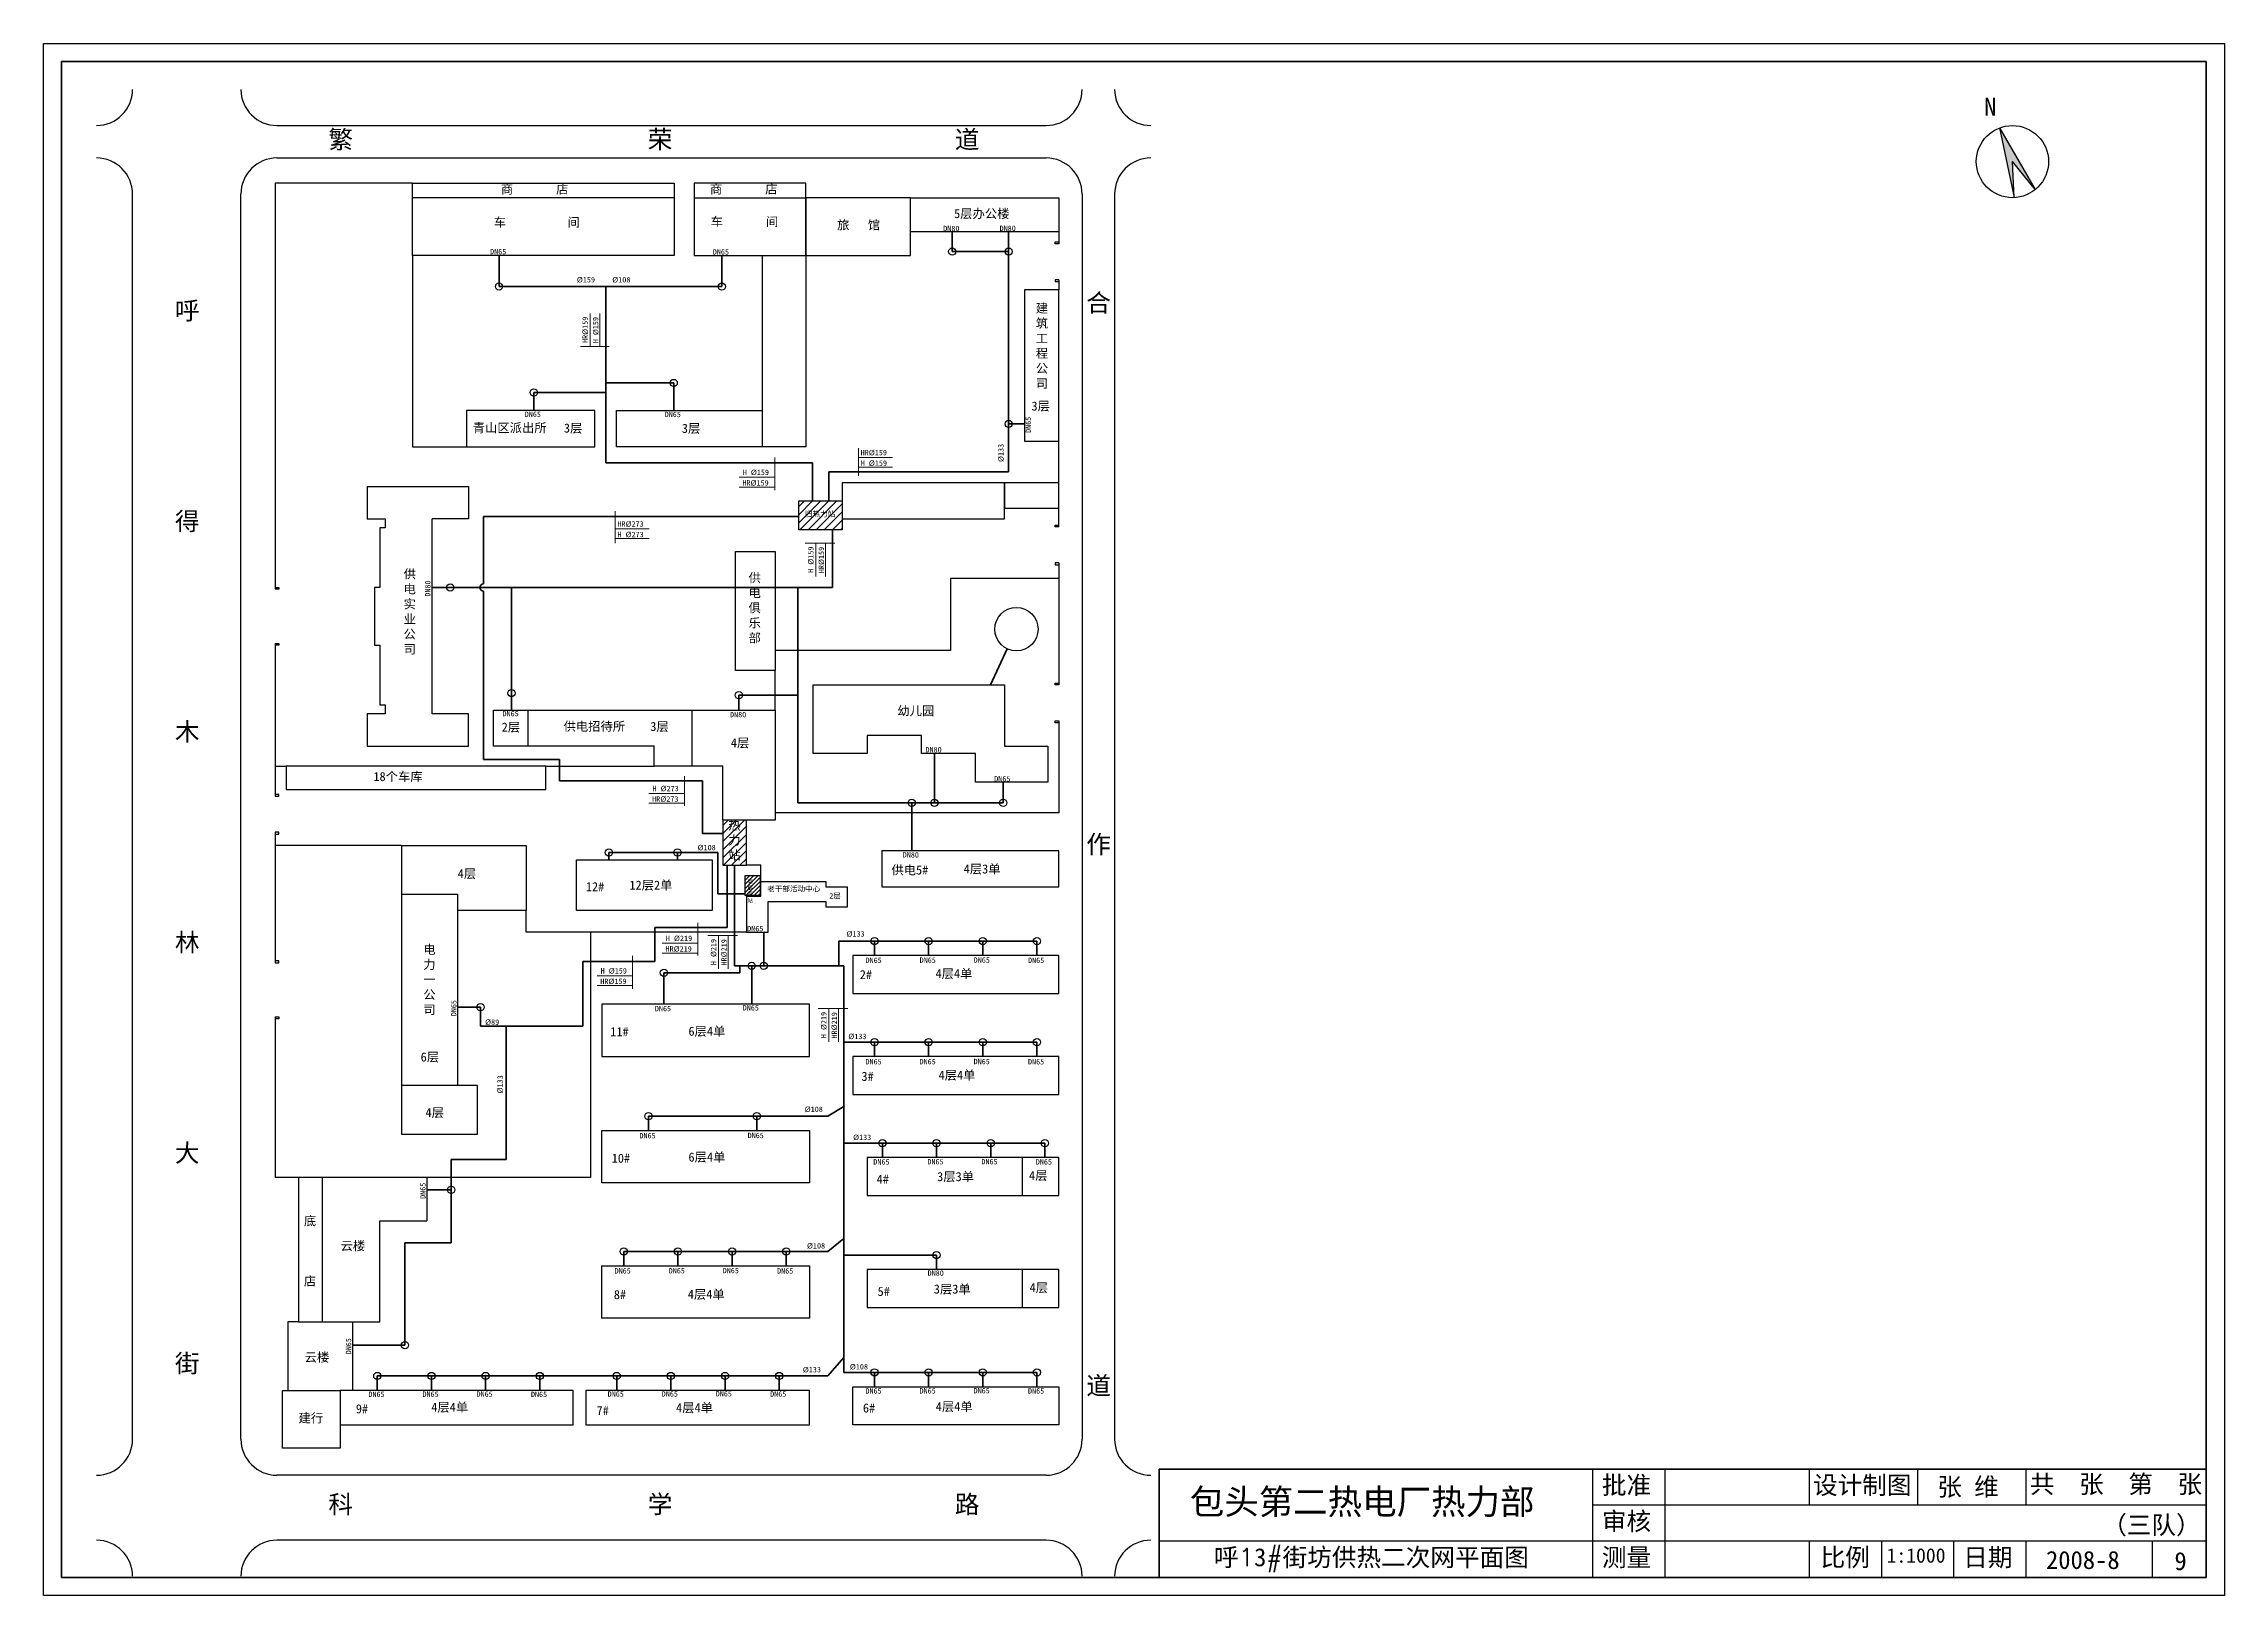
# Model space of a CAD drawing. Header units: millimetres. Extents: x 710 to 1314, y 285 to 715.
import ezdxf

# ---------------------------------------------------------------- set-up
doc = ezdxf.new("R2010")
doc.units = ezdxf.units.MM
doc.layers.add('围栏', color=3, linetype='Continuous')
doc.layers.add('边线', color=1, linetype='Continuous')
doc.layers.add('标注', color=7, linetype='Continuous', lineweight=18)
doc.layers.add('管道', color=7, linetype='Continuous', lineweight=50)

msp = doc.modelspace()

# ---------------------------------------------------------------- hatches: boundary and pattern name
msp.add_hatch(color=256).paths.add_polyline_path([(1251.89, 691.98), (1255.96, 672.66), (1255.48, 682.65), (1261.82, 674.92)])
h = msp.add_hatch()
h.set_pattern_fill('ANSI31', color=5, scale=0.25, style=0)
h.paths.add_polyline_path([(904.46, 484.85), (908.64, 484.85), (908.64, 479.27), (904.46, 479.27)])
h.paths.add_polyline_path([(904.87, 484.03), (908.35, 484.03), (908.35, 480.21), (904.87, 480.21)], flags=24)
at = {"layer": '标注'}
h = msp.add_hatch(dxfattribs=at)
h.set_pattern_fill('ANSI31', color=256, scale=0.5, style=0)
h.paths.add_polyline_path([(919.32, 580.65), (931.32, 580.65), (931.32, 588.65), (919.32, 588.65)])
h.paths.add_polyline_path([(920.66, 586.14), (929.61, 586.14), (929.61, 583.41), (920.66, 583.41)], flags=24)
h = msp.add_hatch(dxfattribs=at)
h.set_pattern_fill('ANSI31', color=5, scale=0.5, style=0)
h.paths.add_polyline_path([(904.82, 500.15), (898.32, 500.15), (898.32, 487.65), (904.82, 487.65)])
h.paths.add_polyline_path([(899.18, 500.67), (903.83, 500.67), (903.83, 487.17), (899.18, 487.17)], flags=9)

# ---------------------------------------------------------------- linework, layer by layer
at = {"lineweight": 40}
for p, q in [((715.18, 290.35), (715.18, 710.35)), ((715.18, 710.35), (1309.18, 710.35)), ((1309.18, 710.35), (1309.18, 290.35)), ((1309.18, 320.35), (1019.18, 320.35)), ((1019.18, 320.35), (1019.18, 290.35)), ((1309.18, 290.35), (715.18, 290.35))]:
    msp.add_line(p, q, dxfattribs=at)
for p, q in [((774.82, 692.65), (987.82, 692.65)), ((1251.89, 691.98), (1255.96, 672.66)), ((1251.89, 691.98), (1261.82, 674.92)), ((774.82, 683.65), (987.82, 683.65)), ((1255.96, 672.66), (1255.48, 682.65)), ((1261.82, 674.92), (1255.48, 682.65)), ((812.32, 672.65), (812.32, 676.65)), ((812.32, 676.65), (884.82, 676.65)), ((884.82, 676.65), (884.82, 672.65)), ((921.32, 676.65), (890.32, 676.65)), ((890.32, 676.65), (890.32, 672.65)), ((921.32, 672.65), (921.32, 676.65)), ((734.82, 328.65), (734.82, 673.65)), ((764.82, 328.65), (764.82, 673.65)), ((884.82, 672.65), (812.32, 672.65)), ((812.32, 656.65), (812.32, 672.65)), ((884.82, 672.65), (884.82, 656.65)), ((890.32, 672.65), (921.32, 672.65)), ((890.32, 672.65), (890.32, 656.65)), ((950.32, 672.65), (921.32, 672.65)), ((921.32, 672.65), (921.32, 656.65)), ((921.32, 656.65), (921.32, 672.65)), ((950.32, 663.15), (950.32, 672.65)), ((950.32, 672.65), (991.32, 672.65)), ((950.32, 656.65), (950.32, 672.65)), ((991.32, 672.65), (991.32, 663.15)), ((997.82, 673.65), (997.82, 328.65)), ((1006.82, 673.65), (1006.82, 328.65)), ((991.32, 663.15), (950.32, 663.15)), ((884.82, 656.65), (812.32, 656.65)), ((890.32, 656.65), (921.32, 656.65)), ((909.32, 603.65), (909.32, 656.65)), ((921.32, 656.65), (950.32, 656.65)), ((921.32, 656.65), (921.32, 603.65)), ((991.32, 647.15), (981.82, 647.15)), ((981.82, 647.15), (981.82, 605.15)), ((991.32, 605.15), (991.32, 647.15)), ((862.82, 613.65), (827.32, 613.65)), ((827.32, 613.65), (827.32, 603.65)), ((862.82, 603.65), (862.82, 613.65)), ((868.82, 603.65), (868.82, 613.65)), ((868.82, 613.65), (909.32, 613.65)), ((981.82, 605.15), (991.32, 605.15)), ((827.32, 603.65), (862.82, 603.65)), ((909.32, 603.65), (868.82, 603.65)), ((921.32, 603.65), (909.32, 603.65)), ((799.82, 592.65), (827.82, 592.65)), ((799.82, 592.65), (799.82, 583.65)), ((827.82, 592.65), (827.82, 583.65)), ((976.32, 593.65), (931.32, 593.65)), ((931.32, 593.65), (931.32, 583.65)), ((991.32, 593.65), (976.32, 593.65)), ((976.32, 593.65), (976.32, 586.65)), ((976.32, 583.65), (976.32, 593.65)), ((991.32, 586.65), (991.32, 593.65)), ((919.32, 580.65), (919.32, 588.65)), ((919.32, 588.65), (931.32, 588.65)), ((931.32, 588.65), (931.32, 580.65)), ((976.32, 586.65), (991.32, 586.65)), ((799.82, 583.65), (804.82, 583.65)), ((804.82, 581.15), (803.32, 581.15)), ((803.32, 581.15), (803.32, 564.65)), ((804.82, 583.65), (804.82, 581.15)), ((827.82, 583.65), (817.82, 583.65)), ((817.82, 529.65), (817.82, 583.65)), ((931.32, 580.65), (919.32, 580.65)), ((931.32, 583.65), (976.32, 583.65)), ((901.82, 541.65), (901.82, 574.65)), ((901.82, 574.65), (912.82, 574.65)), ((912.82, 574.65), (912.82, 541.65)), ((803.32, 564.65), (801.82, 564.65)), ((801.82, 564.65), (801.82, 548.65)), ((801.82, 548.65), (803.32, 548.65)), ((803.32, 548.65), (803.32, 532.15)), ((912.82, 541.65), (901.82, 541.65)), ((923.32, 518.65), (923.32, 537.65)), ((923.32, 537.65), (976.32, 537.65)), ((976.32, 537.65), (976.32, 520.65)), ((803.32, 532.15), (804.82, 532.15)), ((804.82, 532.15), (804.82, 529.65)), ((804.82, 529.65), (799.82, 529.65)), ((799.82, 529.65), (799.82, 520.65)), ((827.82, 529.65), (817.82, 529.65)), ((827.82, 520.65), (827.82, 529.65)), ((834.82, 520.65), (834.82, 530.65)), ((834.82, 530.65), (844.32, 530.65)), ((844.32, 530.65), (844.32, 520.65)), ((844.32, 530.65), (901.82, 530.65)), ((889.82, 515.15), (889.82, 530.65)), ((901.82, 530.65), (912.82, 530.65)), ((912.82, 530.65), (912.82, 500.15)), ((799.82, 520.65), (827.82, 520.65)), ((844.32, 520.65), (834.82, 520.65)), ((879.32, 520.65), (844.32, 520.65)), ((879.32, 515.15), (879.32, 520.65)), ((953.32, 523.65), (938.32, 523.65)), ((938.32, 523.65), (938.32, 518.65)), ((953.32, 518.65), (953.32, 523.65)), ((976.32, 520.65), (988.32, 520.65)), ((988.32, 520.65), (988.32, 510.65)), ((777.32, 515.15), (777.32, 508.65)), ((849.32, 515.15), (777.32, 515.15)), ((849.32, 508.65), (849.32, 515.15)), ((889.82, 515.15), (879.32, 515.15)), ((898.32, 515.15), (889.82, 515.15)), ((898.32, 500.15), (898.32, 515.15)), ((938.32, 518.65), (923.32, 518.65)), ((968.32, 518.65), (953.32, 518.65)), ((968.32, 510.65), (968.32, 518.65)), ((777.32, 508.65), (849.32, 508.65)), ((988.32, 510.65), (968.32, 510.65)), ((912.82, 500.15), (898.32, 500.15)), ((898.32, 500.15), (898.32, 487.65)), ((904.82, 500.15), (898.32, 500.15)), ((904.82, 487.65), (904.82, 500.15)), ((809.32, 493.15), (843.82, 493.15)), ((809.32, 493.15), (809.32, 479.65)), ((843.82, 493.15), (843.82, 475.15)), ((991.32, 491.65), (942.32, 491.65)), ((942.32, 491.65), (942.32, 481.65)), ((991.32, 481.65), (991.32, 491.65)), ((857.82, 489.15), (895.32, 489.15)), ((857.82, 475.15), (857.82, 489.15)), ((895.32, 489.15), (895.32, 475.15)), ((898.32, 487.65), (904.82, 487.65)), ((809.32, 479.65), (824.82, 479.65)), ((809.32, 479.65), (809.32, 426.65)), ((824.82, 479.65), (824.82, 426.65)), ((904.82, 479.15), (904.82, 469.15)), ((904.82, 479.15), (908.82, 479.15)), ((908.82, 479.15), (908.82, 483.15)), ((908.82, 483.15), (926.82, 483.15)), ((910.82, 469.15), (910.82, 477.65)), ((910.82, 477.65), (926.82, 477.65)), ((926.82, 483.15), (926.82, 481.65)), ((926.82, 481.65), (932.82, 481.65)), ((926.82, 477.65), (926.82, 476.15)), ((932.82, 476.15), (932.82, 481.65)), ((942.32, 481.65), (991.32, 481.65)), ((843.82, 475.15), (824.82, 475.15)), ((895.32, 475.15), (857.82, 475.15)), ((926.82, 476.15), (932.82, 476.15)), ((904.82, 469.15), (910.82, 469.15)), ((991.32, 462.65), (934.32, 462.65)), ((934.32, 462.65), (934.32, 452.15)), ((991.32, 452.15), (991.32, 462.65)), ((922.32, 449.15), (864.82, 449.15)), ((864.82, 449.15), (864.82, 434.65)), ((922.32, 434.65), (922.32, 449.15)), ((934.32, 452.15), (991.32, 452.15)), ((864.82, 434.65), (922.32, 434.65)), ((934.32, 434.65), (934.32, 424.15)), ((991.32, 434.65), (934.32, 434.65)), ((991.32, 424.15), (991.32, 434.65)), ((824.82, 426.65), (809.32, 426.65)), ((809.32, 426.65), (809.32, 413.15)), ((830.32, 426.65), (824.82, 426.65)), ((830.32, 413.15), (830.32, 426.65)), ((934.32, 424.15), (991.32, 424.15)), ((809.32, 413.15), (830.32, 413.15)), ((864.82, 399.65), (864.82, 414.15)), ((864.82, 414.15), (922.32, 414.15)), ((922.32, 414.15), (922.32, 399.65)), ((991.32, 406.65), (938.32, 406.65)), ((938.32, 406.65), (938.32, 396.15)), ((981.32, 396.15), (981.32, 406.65)), ((991.32, 396.15), (991.32, 406.65)), ((787.32, 401.15), (780.82, 401.15)), ((780.82, 401.15), (780.82, 361.15)), ((816.32, 401.15), (787.32, 401.15)), ((787.32, 401.15), (787.32, 361.15)), ((816.32, 401.15), (816.32, 389.15)), ((922.32, 399.65), (864.82, 399.65)), ((938.32, 396.15), (991.32, 396.15)), ((803.32, 361.15), (803.32, 389.15)), ((803.32, 389.15), (816.32, 389.15)), ((864.82, 376.65), (922.32, 376.65)), ((864.82, 362.15), (864.82, 376.65)), ((922.32, 376.65), (922.32, 362.15)), ((938.32, 375.65), (938.32, 365.15)), ((991.32, 375.65), (938.32, 375.65)), ((981.32, 365.15), (981.32, 375.65)), ((991.32, 365.15), (991.32, 375.65)), ((938.32, 365.15), (991.32, 365.15)), ((780.82, 361.15), (777.82, 361.15)), ((777.82, 361.15), (777.82, 342.15)), ((780.82, 361.15), (787.32, 361.15)), ((787.32, 361.15), (803.32, 361.15)), ((795.82, 342.15), (795.82, 361.15)), ((922.32, 362.15), (864.82, 362.15)), ((776.32, 326.15), (776.32, 342.15)), ((776.32, 342.15), (792.32, 342.15)), ((856.82, 342.15), (792.32, 342.15)), ((792.32, 342.15), (792.32, 332.65)), ((792.32, 342.15), (792.32, 326.15)), ((856.82, 332.65), (856.82, 342.15)), ((922.32, 342.15), (860.32, 342.15)), ((860.32, 342.15), (860.32, 332.65)), ((922.32, 332.65), (922.32, 342.15)), ((934.32, 332.65), (934.32, 343.15)), ((934.32, 343.15), (991.32, 343.15)), ((991.32, 343.15), (991.32, 332.65)), ((792.32, 332.65), (856.82, 332.65)), ((860.32, 332.65), (922.32, 332.65)), ((991.32, 332.65), (934.32, 332.65)), ((792.32, 326.15), (776.32, 326.15)), ((1139.18, 320.35), (1139.18, 290.35)), ((1159.18, 320.35), (1159.18, 290.35)), ((1199.18, 320.35), (1199.18, 310.35)), ((1229.22, 320.35), (1229.22, 310.35)), ((1259.18, 320.35), (1259.18, 310.35)), ((987.82, 318.65), (774.82, 318.65)), ((1309.18, 310.35), (1139.18, 310.35)), ((987.82, 300.65), (774.82, 300.65)), ((1309.18, 300.35), (1019.18, 300.35)), ((1199.18, 300.35), (1199.18, 290.35)), ((1219.18, 300.35), (1219.18, 290.35)), ((1239.18, 300.35), (1239.18, 290.35)), ((1259.18, 300.35), (1259.18, 290.35)), ((1294.18, 300.35), (1294.18, 290.35))]:
    msp.add_line(p, q)
msp.add_lwpolyline([(904.46, 484.85), (908.64, 484.85), (908.64, 479.27), (904.46, 479.27)], close=True)
for centre, radius in [((1255.48, 682.65), 10), ((961.84, 657.7), 1), ((977.47, 657.7), 1), ((836.31, 648.02), 1), ((898.02, 648.02), 1), ((884.7, 621.31), 1), ((845.95, 618.66), 1), ((977.47, 609.95), 1), ((822.82, 564.64), 1), ((979.61, 553.08), 6), ((839.78, 535.37), 1), ((902.73, 534.81), 1), ((950.61, 504.98), 1), ((956.91, 504.98), 1), ((975.94, 504.98), 1), ((866.75, 491.21), 1), ((885.76, 491.21), 1), ((940.3, 466.65), 1), ((955.3, 466.65), 1), ((970.3, 466.65), 1), ((985.3, 466.65), 1), ((906.29, 459.79), 1), ((909.62, 459.79), 1), ((881.99, 457.85), 1), ((831.2, 448.35), 1), ((940.3, 438.65), 1), ((955.3, 438.65), 1), ((970.3, 438.65), 1), ((985.3, 438.65), 1), ((877.71, 418.15), 1), ((907.71, 418.15), 1), ((942.49, 410.65), 1), ((957.49, 410.65), 1), ((972.49, 410.65), 1), ((987.49, 410.65), 1), ((823.05, 397.74), 1), ((870.86, 380.65), 1), ((885.86, 380.65), 1), ((900.86, 380.65), 1), ((915.86, 380.65), 1), ((957.49, 379.65), 1), ((810.26, 354.68), 1), ((802.61, 346.15), 1), ((817.61, 346.15), 1), ((832.61, 346.15), 1), ((847.61, 346.15), 1), ((868.91, 346.15), 1), ((883.91, 346.15), 1), ((898.91, 346.15), 1), ((913.91, 346.15), 1), ((940.3, 347.15), 1), ((955.3, 347.15), 1), ((970.3, 347.15), 1), ((985.3, 347.15), 1)]:
    msp.add_circle(centre, radius)
for centre, start, end in [((724.82, 702.65), 270, 0), ((774.82, 702.65), 180, 270), ((987.82, 702.65), 270, 0), ((1016.82, 702.65), 180, 270), ((724.82, 673.65), 0, 90), ((774.82, 673.65), 90, 180), ((987.82, 673.65), 0, 90), ((1016.82, 673.65), 90, 180), ((724.82, 328.65), 270, 0), ((774.82, 328.65), 180, 270), ((987.82, 328.65), 270, 0), ((1016.82, 328.65), 180, 270), ((724.82, 290.65), 360, 90), ((774.82, 290.65), 90, 180), ((987.82, 290.65), 0, 90), ((1016.82, 290.65), 90, 180)]:
    msp.add_arc(centre, 10, start, end)
at = {"layer": '围栏'}
for p, q in [((812.32, 676.65), (774.32, 676.65)), ((774.32, 676.65), (774.32, 564.15)), ((990.32, 659.88), (990.32, 660.38)), ((990.32, 660.38), (991.32, 660.38)), ((991.32, 659.88), (990.32, 659.88)), ((991.32, 663.15), (991.32, 659.88)), ((812.32, 656.65), (812.32, 603.65)), ((991.32, 649.88), (990.32, 649.88)), ((990.32, 649.88), (990.32, 649.38)), ((990.32, 649.38), (991.32, 649.38)), ((991.32, 649.88), (991.32, 647.15)), ((991.32, 593.65), (991.32, 605.15)), ((812.32, 603.65), (827.32, 603.65)), ((991.32, 581.43), (991.32, 586.65)), ((990.32, 581.93), (991.32, 581.93)), ((990.32, 581.43), (990.32, 581.93)), ((991.32, 581.43), (990.32, 581.43)), ((990.32, 571.43), (990.32, 570.93)), ((991.32, 571.43), (990.32, 571.43)), ((990.32, 570.93), (991.32, 570.93)), ((991.32, 571.43), (991.32, 567.15)), ((774.32, 564.65), (775.32, 564.65)), ((775.32, 564.15), (774.32, 564.15)), ((775.32, 564.65), (775.32, 564.15)), ((991.32, 567.15), (961.32, 567.15)), ((961.32, 567.15), (961.32, 547.15)), ((991.32, 567.15), (991.32, 537.65)), ((774.32, 549.15), (774.32, 506.81)), ((774.32, 549.15), (775.32, 549.15)), ((775.32, 548.65), (774.32, 548.65)), ((775.32, 549.15), (775.32, 548.65)), ((961.32, 547.15), (912.82, 547.15)), ((912.82, 530.65), (912.82, 541.65)), ((990.32, 537.65), (990.32, 538.15)), ((990.32, 538.15), (991.32, 538.15)), ((991.32, 537.65), (990.32, 537.65)), ((990.32, 527.65), (991.32, 527.65)), ((990.32, 527.15), (990.32, 527.65)), ((991.32, 527.15), (990.32, 527.15)), ((991.32, 527.65), (991.32, 502.15)), ((774.32, 515.15), (777.32, 515.15)), ((849.32, 515.15), (879.32, 515.15)), ((775.32, 507.31), (774.32, 507.31)), ((774.32, 506.81), (775.32, 506.81)), ((775.32, 506.81), (775.32, 507.31)), ((991.32, 502.15), (912.82, 502.15)), ((774.32, 496.81), (774.32, 460.65)), ((775.32, 496.81), (774.32, 496.81)), ((774.32, 496.31), (775.32, 496.31)), ((775.32, 496.31), (775.32, 496.81)), ((809.32, 493.15), (774.32, 493.15)), ((908.82, 487.65), (904.82, 487.65)), ((908.82, 483.15), (908.82, 487.65)), ((843.82, 469.15), (843.82, 475.15)), ((904.82, 469.15), (843.82, 469.15)), ((861.65, 469.15), (861.65, 401.15)), ((775.32, 461.15), (774.32, 461.15)), ((774.32, 460.65), (775.32, 460.65)), ((775.32, 460.65), (775.32, 461.15)), ((774.32, 445.65), (775.32, 445.65)), ((774.32, 445.65), (774.32, 401.15)), ((775.32, 445.15), (774.32, 445.15)), ((775.32, 445.65), (775.32, 445.15)), ((780.82, 401.15), (774.32, 401.15)), ((861.65, 401.15), (816.32, 401.15))]:
    msp.add_line(p, q, dxfattribs=at)
at = {"layer": '标注'}
for p, q in [((861.53, 631.43), (861.53, 640.6)), ((864.24, 631.43), (864.24, 640.57)), ((866.79, 631.43), (858.89, 631.43)), ((912.66, 591.59), (912.66, 600.68)), ((935.9, 595.58), (935.9, 603.2)), ((935.9, 600.64), (945.31, 600.64)), ((902.84, 595.18), (912.66, 595.18)), ((902.84, 592.48), (912.66, 592.48)), ((935.9, 597.94), (945.31, 597.94)), ((868.51, 576.9), (868.51, 585.78)), ((868.51, 580.87), (877.92, 580.87)), ((868.51, 578.17), (877.92, 578.17)), ((929.34, 576.9), (921.09, 576.9)), ((924.03, 567.72), (924.03, 576.9)), ((926.73, 567.72), (926.73, 576.9)), ((877.85, 507.56), (887.67, 507.56)), ((887.67, 504.16), (887.67, 512.34)), ((877.85, 504.86), (887.67, 504.86)), ((891.36, 462.65), (891.36, 471.71)), ((881.54, 466.05), (891.36, 466.05)), ((902.4, 468.18), (894.16, 468.18)), ((897.09, 459), (897.09, 468.18)), ((899.8, 459), (899.8, 468.18)), ((873.3, 453.45), (873.3, 462.54)), ((881.54, 463.35), (891.36, 463.35)), ((863.47, 457.04), (873.3, 457.04)), ((863.47, 454.34), (873.3, 454.34)), ((932.93, 447.96), (924.69, 447.96)), ((927.62, 438.78), (927.62, 447.96)), ((930.32, 438.78), (930.32, 447.96))]:
    msp.add_line(p, q, dxfattribs=at)
at = {"layer": '管道'}
for p, q in [((961.84, 657.7), (961.84, 663.15)), ((977.47, 596.67), (977.47, 663.15)), ((836.31, 648.02), (836.31, 656.65)), ((898.02, 648.02), (898.02, 656.65)), ((977.47, 657.7), (961.84, 657.7)), ((865.89, 648.02), (836.31, 648.02)), ((865.89, 599.21), (865.89, 648.02)), ((865.89, 648.02), (898.02, 648.02)), ((865.89, 618.66), (845.95, 618.66)), ((845.95, 618.66), (845.95, 613.65)), ((865.89, 621.31), (884.7, 621.31)), ((884.7, 621.31), (884.7, 613.65)), ((977.47, 609.95), (981.82, 609.95)), ((923.17, 599.21), (865.89, 599.21)), ((923.17, 588.65), (923.17, 599.21)), ((927.66, 588.65), (927.66, 596.67)), ((927.66, 596.67), (977.47, 596.67)), ((832.04, 584.34), (919.32, 584.34)), ((832.04, 565.64), (832.04, 584.34)), ((928.64, 580.65), (928.64, 564.64)), ((928.64, 564.64), (817.82, 564.64)), ((832.04, 517.01), (832.04, 563.64)), ((839.78, 564.64), (839.78, 530.65)), ((919.07, 564.64), (919.07, 504.98)), ((972.48, 537.65), (977.09, 547.63)), ((919.07, 534.81), (902.73, 534.81)), ((902.73, 534.81), (902.73, 530.65)), ((853.11, 517.01), (832.04, 517.01)), ((853.11, 511.02), (853.11, 517.01)), ((956.91, 504.98), (956.91, 518.65)), ((892.69, 511.02), (853.11, 511.02)), ((892.69, 496.45), (892.69, 511.02)), ((975.94, 504.98), (975.94, 510.65)), ((919.07, 504.98), (975.94, 504.98)), ((950.61, 504.98), (950.61, 491.65)), ((898.32, 496.45), (892.69, 496.45)), ((896.9, 491.21), (866.75, 491.21)), ((866.75, 491.21), (866.75, 489.15)), ((885.76, 491.21), (885.76, 489.15)), ((896.9, 479.71), (896.9, 491.21)), ((899.51, 487.65), (899.51, 470.4)), ((901.57, 487.65), (901.57, 459.79)), ((904.49, 479.71), (896.9, 479.71)), ((899.51, 470.4), (879.51, 470.4)), ((879.51, 470.4), (879.51, 461.03)), ((909.62, 459.79), (909.62, 469.15)), ((930.4, 459.79), (930.4, 466.65)), ((930.4, 466.65), (985.3, 466.65)), ((940.3, 462.65), (940.3, 466.65)), ((940.3, 462.65), (940.3, 466.65)), ((940.3, 462.65), (940.3, 466.65)), ((940.3, 462.65), (940.3, 466.65)), ((940.3, 462.65), (940.3, 466.65)), ((940.3, 462.65), (940.3, 466.65)), ((940.3, 462.65), (940.3, 466.65)), ((940.3, 462.65), (940.3, 466.65)), ((940.3, 462.65), (940.3, 466.65)), ((940.3, 462.65), (940.3, 466.65)), ((940.3, 462.65), (940.3, 466.65)), ((940.3, 462.65), (940.3, 466.65)), ((940.3, 462.65), (940.3, 466.65)), ((940.3, 462.65), (940.3, 466.65)), ((940.3, 462.65), (940.3, 466.65)), ((940.3, 462.65), (940.3, 466.65)), ((955.3, 462.65), (955.3, 466.65)), ((970.3, 462.65), (970.3, 466.65)), ((985.3, 462.65), (985.3, 466.65)), ((859.51, 461.03), (859.51, 443.06)), ((879.51, 461.03), (859.51, 461.03)), ((901.57, 459.79), (931.79, 459.79)), ((902.97, 459.79), (902.97, 457.85)), ((906.29, 459.79), (906.29, 449.15)), ((931.79, 459.79), (931.79, 347.15)), ((902.97, 457.85), (881.99, 457.85)), ((881.99, 457.85), (881.99, 449.15)), ((831.2, 448.35), (824.82, 448.35)), ((831.2, 443.06), (831.2, 448.35)), ((838.32, 443.06), (831.2, 443.06)), ((859.51, 443.06), (838.32, 443.06)), ((838.32, 443.06), (838.32, 406.16)), ((985.3, 438.65), (931.79, 438.65)), ((940.3, 434.65), (940.3, 438.65)), ((940.3, 434.65), (940.3, 438.65)), ((940.3, 434.65), (940.3, 438.65)), ((940.3, 434.65), (940.3, 438.65)), ((940.3, 434.65), (940.3, 438.65)), ((940.3, 434.65), (940.3, 438.65)), ((940.3, 434.65), (940.3, 438.65)), ((940.3, 434.65), (940.3, 438.65)), ((940.3, 434.65), (940.3, 438.65)), ((940.3, 434.65), (940.3, 438.65)), ((940.3, 434.65), (940.3, 438.65)), ((940.3, 434.65), (940.3, 438.65)), ((940.3, 434.65), (940.3, 438.65)), ((940.3, 434.65), (940.3, 438.65)), ((940.3, 434.65), (940.3, 438.65)), ((940.3, 434.65), (940.3, 438.65)), ((955.3, 434.65), (955.3, 438.65)), ((970.3, 434.65), (970.3, 438.65)), ((985.3, 434.65), (985.3, 438.65)), ((877.71, 414.15), (877.71, 418.15)), ((927.41, 418.15), (877.71, 418.15)), ((907.71, 414.15), (907.71, 418.15)), ((927.41, 418.15), (931.79, 420.85)), ((838.32, 406.16), (823.05, 406.16)), ((823.05, 406.16), (823.05, 383.09)), ((987.49, 410.65), (931.79, 410.65)), ((942.49, 406.65), (942.49, 410.65)), ((942.49, 406.65), (942.49, 410.65)), ((942.49, 406.65), (942.49, 410.65)), ((942.49, 406.65), (942.49, 410.65)), ((942.49, 406.65), (942.49, 410.65)), ((942.49, 406.65), (942.49, 410.65)), ((942.49, 406.65), (942.49, 410.65)), ((942.49, 406.65), (942.49, 410.65)), ((942.49, 406.65), (942.49, 410.65)), ((942.49, 406.65), (942.49, 410.65)), ((942.49, 406.65), (942.49, 410.65)), ((942.49, 406.65), (942.49, 410.65)), ((942.49, 406.65), (942.49, 410.65)), ((942.49, 406.65), (942.49, 410.65)), ((942.49, 406.65), (942.49, 410.65)), ((942.49, 406.65), (942.49, 410.65)), ((957.49, 406.65), (957.49, 410.65)), ((972.49, 406.65), (972.49, 410.65)), ((987.49, 406.65), (987.49, 410.65)), ((823.05, 397.74), (816.32, 397.74)), ((823.05, 383.09), (810.26, 383.09)), ((810.26, 383.09), (810.26, 354.68)), ((870.86, 376.65), (870.86, 380.65)), ((870.86, 376.65), (870.86, 380.65)), ((870.86, 376.65), (870.86, 380.65)), ((870.86, 376.65), (870.86, 380.65)), ((870.86, 376.65), (870.86, 380.65)), ((870.86, 376.65), (870.86, 380.65)), ((870.86, 376.65), (870.86, 380.65)), ((870.86, 376.65), (870.86, 380.65)), ((870.86, 376.65), (870.86, 380.65)), ((870.86, 376.65), (870.86, 380.65)), ((870.86, 376.65), (870.86, 380.65)), ((870.86, 376.65), (870.86, 380.65)), ((870.86, 376.65), (870.86, 380.65)), ((870.86, 376.65), (870.86, 380.65)), ((870.86, 376.65), (870.86, 380.65)), ((870.86, 376.65), (870.86, 380.65)), ((870.86, 380.65), (927.41, 380.65)), ((885.86, 376.65), (885.86, 380.65)), ((900.86, 376.65), (900.86, 380.65)), ((915.86, 376.65), (915.86, 380.65)), ((927.41, 380.65), (931.79, 384.21)), ((957.49, 379.65), (931.79, 379.65)), ((957.49, 375.65), (957.49, 379.65)), ((810.26, 354.68), (795.82, 354.68)), ((931.79, 351.27), (927.41, 346.15)), ((802.61, 342.15), (802.61, 346.15)), ((802.61, 342.15), (802.61, 346.15)), ((802.61, 342.15), (802.61, 346.15)), ((802.61, 342.15), (802.61, 346.15)), ((802.61, 342.15), (802.61, 346.15)), ((802.61, 342.15), (802.61, 346.15)), ((802.61, 342.15), (802.61, 346.15)), ((802.61, 342.15), (802.61, 346.15)), ((802.61, 342.15), (802.61, 346.15)), ((802.61, 342.15), (802.61, 346.15)), ((802.61, 342.15), (802.61, 346.15)), ((802.61, 342.15), (802.61, 346.15)), ((802.61, 342.15), (802.61, 346.15)), ((802.61, 342.15), (802.61, 346.15)), ((802.61, 342.15), (802.61, 346.15)), ((802.61, 342.15), (802.61, 346.15)), ((927.41, 346.15), (802.61, 346.15)), ((817.61, 342.15), (817.61, 346.15)), ((832.61, 342.15), (832.61, 346.15)), ((847.61, 342.15), (847.61, 346.15)), ((868.91, 342.15), (868.91, 346.15)), ((868.91, 342.15), (868.91, 346.15)), ((868.91, 342.15), (868.91, 346.15)), ((868.91, 342.15), (868.91, 346.15)), ((868.91, 342.15), (868.91, 346.15)), ((868.91, 342.15), (868.91, 346.15)), ((868.91, 342.15), (868.91, 346.15)), ((868.91, 342.15), (868.91, 346.15)), ((868.91, 342.15), (868.91, 346.15)), ((868.91, 342.15), (868.91, 346.15)), ((868.91, 342.15), (868.91, 346.15)), ((868.91, 342.15), (868.91, 346.15)), ((868.91, 342.15), (868.91, 346.15)), ((868.91, 342.15), (868.91, 346.15)), ((868.91, 342.15), (868.91, 346.15)), ((868.91, 342.15), (868.91, 346.15)), ((883.91, 342.15), (883.91, 346.15)), ((898.91, 342.15), (898.91, 346.15)), ((913.91, 342.15), (913.91, 346.15)), ((931.79, 347.15), (985.3, 347.15)), ((940.3, 343.15), (940.3, 347.15)), ((940.3, 343.15), (940.3, 347.15)), ((940.3, 343.15), (940.3, 347.15)), ((940.3, 343.15), (940.3, 347.15)), ((940.3, 343.15), (940.3, 347.15)), ((940.3, 343.15), (940.3, 347.15)), ((940.3, 343.15), (940.3, 347.15)), ((940.3, 343.15), (940.3, 347.15)), ((940.3, 343.15), (940.3, 347.15)), ((940.3, 343.15), (940.3, 347.15)), ((940.3, 343.15), (940.3, 347.15)), ((940.3, 343.15), (940.3, 347.15)), ((940.3, 343.15), (940.3, 347.15)), ((940.3, 343.15), (940.3, 347.15)), ((940.3, 343.15), (940.3, 347.15)), ((940.3, 343.15), (940.3, 347.15)), ((955.3, 343.15), (955.3, 347.15)), ((970.3, 343.15), (970.3, 347.15)), ((985.3, 343.15), (985.3, 347.15))]:
    msp.add_line(p, q, dxfattribs=at)
msp.add_arc((832.04, 564.64), 1, 90, 270, dxfattribs=at)
at = {"layer": '边线'}
for p, q in [((710.18, 715.35), (1314.18, 715.35)), ((710.18, 285.35), (710.18, 715.35)), ((1314.18, 715.35), (1314.18, 285.35)), ((1314.18, 285.35), (710.18, 285.35))]:
    msp.add_line(p, q, dxfattribs=at)

# ---------------------------------------------------------------- texts
at = {"attachment_point": 1}
for s, insert, char_height, width in [('N', (1247.63, 700.39), 5, 13.437), ('{\\fSimHei|b0|i0|c134|p2;包头第二热电厂热力部}', (1027.63, 314.81), 7, 133.3392), ('{\\fFangSong_GB2312|b0|i0|c134|p49;批准}', (1141.77, 318.41), 5, 88.5221), ('{\\fFangSong_GB2312|b0|i0|c134|p49;设计制图}', (1200.24, 318.41), 5, 88.5221), ('{\\fFangSong_GB2312|b0|i0|c134|p49;共  张  第  张}', (1260.32, 318.68), 5, 88.5221), ('{\\fFangSong_GB2312|b0|i0|c134|p49;审核}', (1141.77, 308.41), 5, 88.5221), ('{\\fSimSun|b0|i0|c134|p6;呼\\Ftxt.shx|c1;1}3{\\Ftxt.shx|c1;#\\fSimSun|b0|i0|c134|p6;街坊\\fSimSun|b0|i0|c134|p54;供热二次网平面图}', (1034.33, 298.43), 5, 138.7863), ('{\\fFangSong_GB2312|b0|i0|c134|p49;测量}', (1141.77, 298.41), 5, 88.5221), ('{\\fFangSong_GB2312|b0|i0|c134|p49;比例}', (1202.36, 298.41), 5, 88.5221), ('{\\fFangSong_GB2312|b0|i0|c134|p49;日期}', (1241.85, 298.41), 5, 88.5221)]:
    msp.add_mtext(s, dxfattribs=dict(at, insert=insert, char_height=char_height, width=width))
at = {"layer": '标注', "attachment_point": 1}
for s, insert, char_height, width in [('{\\fSimSun|b0|i0|c134|p54;繁                        荣                       道}', (789.06, 691.29), 5, 192.5359), ('{\\fSimSun|b0|i0|c134|p54;商       店}', (836.82, 676.26), 2.5, 25.1498), ('{\\fSimSun|b0|i0|c134|p54;商       店}', (894.73, 676.28), 2.5, 25.1498), ('{\\fSimSun|b0|i0|c134|p54;车          间}', (834.86, 667.1), 2.5, 32.7787), ('{\\fSimSun|b0|i0|c134|p54;车       间}', (894.92, 667.26), 2.5, 30.8544), ('{\\fSimSun|b0|i0|c134|p54;旅   馆}', (929.95, 666.35), 2.5, 13.4816), ('DN80', (959.35, 664.87), 1.5, 6.3469), ('5{\\fSimSun|b0|i0|c134|p54;层办公楼}', (962.35, 669.49), 2.5, 20.2313), ('DN80', (974.96, 664.9), 1.5, 6.3469), ('DN65', (833.85, 658.46), 1.5, 6.3469), ('DN65', (895.53, 658.37), 1.5, 6.3469), ('%%C159', (857.87, 650.67), 1.5, 9.9494), ('%%C108', (867.67, 650.67), 1.5, 9.9494), ('{\\fSimSun|b0|i0|c134|p54;合\\P\\P\\P\\P\\P\\P\\P\\P\\P\\P\\P\\P\\P\\P\\P\\P\\P\\P作\\P\\P\\P\\P\\P\\P\\P\\P\\P\\P\\P\\P\\P\\P\\P\\P\\P\\P道}', (998.97, 646.02), 5, 5.2183), ('{\\fSimSun|b0|i0|c134|p54;呼\\P\\P\\P\\P\\P\\P\\P得\\P\\P\\P\\P\\P\\P\\P木\\P\\P\\P\\P\\P\\P\\P林\\P\\P\\P\\P\\P\\P\\P大\\P\\P\\P\\P\\P\\P\\P街}', (746.55, 643.86), 5, 9.791), ('{\\fSimSun|b0|i0|c134|p54;建筑工程公司}', (984.98, 643.28), 2.5, 3.8282), ('3{\\fSimSun|b0|i0|c134|p54;层}', (983.78, 616.16), 2.5, 6.0369), ('{\\fSimSun|b0|i0|c134|p54;青山区派出所}', (829.04, 610.14), 2.5, 24.3148), ('DN65', (843.43, 613.39), 1.5, 6.3469), ('3{\\fSimSun|b0|i0|c134|p54;层}', (854.28, 610.06), 2.5, 6.0781), ('DN65', (882.2, 613.34), 1.5, 6.3469), ('3{\\fSimSun|b0|i0|c134|p54;层}', (886.95, 609.98), 2.5, 6.0781), ('HR%%C159', (936.48, 602.76), 1.5, 13.5629), ('H %%C159', (936.5, 599.85), 1.5, 13.5393), ('HR%%C159', (903.73, 594.39), 1.5, 11.9811), ('H %%C159', (903.81, 597.3), 1.5, 11.8997), ('{\\fSimSun|b0|i0|c134|p54;旧热力站}', (921.03, 585.77), 1.5, 9.7973), ('HR%%C273', (869.1, 582.99), 1.5, 13.5629), ('H %%C273', (869.12, 580.08), 1.5, 13.5393), ('{\\fSimSun|b0|i0|c134|p54;供电实业公司}', (809.89, 569.65), 2.5, 3.3037), ('{\\fSimSun|b0|i0|c134|p54;供电俱乐部}', (905.42, 568.58), 2.5, 3.6844), ('{\\fSimSun|b0|i0|c134|p54;幼儿园 }', (946.65, 531.74), 2.5, 13.4513), ('2{\\fSimSun|b0|i0|c134|p54;层}', (837.05, 527.21), 2.5, 9.9868), ('DN65', (837.29, 530.45), 1.5, 17.0631), ('{\\fSimSun|b0|i0|c134|p54;供电招待所}', (854.18, 527.42), 2.5, 26.5241), ('3{\\fSimSun|b0|i0|c134|p54;层}', (878.21, 527.37), 2.5, 9.9868), ('DN80', (900.29, 530.18), 1.5, 6.3469), ('4{\\fSimSun|b0|i0|c134|p54;层}', (900.52, 522.83), 2.5, 12.211), ('DN80', (954.43, 520.43), 1.5, 6.3469), ('18{\\fSimSun|b0|i0|c134|p54;个车库}', (801.52, 513.5), 2.5, 20.2665), ('H %%C273', (878.82, 509.68), 1.5, 11.8997), ('DN65', (973.47, 512.39), 1.5, 6.3469), ('HR%%C273', (878.74, 506.78), 1.5, 11.9811), ('{\\fSimSun|b0|i0|c134|p54;热力站}', (899.8, 500.04), 2.5, 2.9314), ('%%C108', (891.31, 493.32), 1.5, 9.9494), ('DN80', (948.12, 491.31), 1.5, 6.3469), ('4{\\fSimSun|b0|i0|c134|p54;层}', (824.87, 486.6), 2.5, 7.8795), ('12{\\fSimSun|b0|i0|c134|p54;层}2{\\fSimSun|b0|i0|c134|p54;单}', (872.42, 483.41), 2.5, 18.5225), ('{\\fSimSun|b0|i0|c134|p54;\\H1.071x;高层泵站\\Ftxt.shx|c0;}', (905.12, 483.78), 1, 2.9314), ('{\\fSimSun|b0|i0|c134|p54;供电}5#', (944.99, 487.61), 2.5, 13.9808), ('4{\\fSimSun|b0|i0|c134|p54;层}3{\\fSimSun|b0|i0|c134|p54;单}', (965.01, 487.9), 2.5, 18.5225), ('12#', (860.36, 482.99), 2.5, 5.328), ('{\\fSimSun|b0|i0|c134|p54;\\H0.6x;老干部活动中心\\Ftxt.shx|c0;}', (910.59, 481.88), 2.5, 17.257), ('2{\\fSimSun|b0|i0|c134|p54;层}', (927.78, 479.91), 1.5, 6.4703), ('{\\fSimSun|b0|i0|c134|p54;电力一公司}', (815.35, 465.58), 2.5, 2.6761), ('HR%%C219', (882.43, 465.26), 1.5, 11.9811), ('H %%C219', (882.52, 468.17), 1.5, 11.8997), ('DN65', (905.05, 470.87), 1.5, 6.3469), ('%%C133', (932.55, 469.4), 1.5, 9.9494), ('H %%C159', (864.45, 459.16), 1.5, 11.8997), ('DN65', (937.83, 462.1), 1.5, 6.3469), ('DN65', (952.81, 462.13), 1.5, 6.3469), ('4{\\fSimSun|b0|i0|c134|p54;层}4{\\fSimSun|b0|i0|c134|p54;单}', (957.21, 458.89), 2.5, 18.5803), ('DN65', (967.78, 462.16), 1.5, 6.3469), ('DN65', (982.84, 462.09), 1.5, 6.3469), ('HR%%C159', (864.37, 456.26), 1.5, 11.9811), ('2#', (936.23, 458.62), 2.5, 5.328), ('DN65', (879.48, 448.7), 1.5, 17.0631), ('DN65', (903.81, 448.92), 1.5, 22.7605), ('%%C89', (832.45, 444.95), 1.5, 9.9336), ('11#', (867.12, 442.8), 2.5, 5.328), ('6{\\fSimSun|b0|i0|c134|p54;层}4{\\fSimSun|b0|i0|c134|p54;单}', (888.78, 442.93), 2.5, 18.5225), ('%%C133', (933.06, 440.99), 1.5, 9.9494), ('6{\\fSimSun|b0|i0|c134|p54;层}', (814.61, 435.8), 2.5, 7.8795), ('3#', (936.7, 430.43), 2.5, 5.328), ('DN65', (937.81, 433.98), 1.5, 6.3469), ('DN65', (952.79, 434.01), 1.5, 6.3469), ('4{\\fSimSun|b0|i0|c134|p54;层}4{\\fSimSun|b0|i0|c134|p54;单}', (958.05, 430.77), 2.5, 18.5225), ('DN65', (967.76, 434.04), 1.5, 6.3469), ('DN65', (982.82, 433.97), 1.5, 6.3469), ('4{\\fSimSun|b0|i0|c134|p54;层}', (815.95, 420.42), 2.5, 7.8795), ('%%C108', (920.97, 420.81), 1.5, 9.9494), ('DN65', (875.21, 413.49), 1.5, 6.3469), ('DN65', (905.16, 413.56), 1.5, 6.3469), ('%%C133', (934.38, 413.03), 1.5, 9.9494), ('10#', (867.52, 407.74), 2.5, 5.328), ('6{\\fSimSun|b0|i0|c134|p54;层}4{\\fSimSun|b0|i0|c134|p54;单}', (888.78, 408.06), 2.5, 18.5225), ('DN65', (939.98, 406.23), 1.5, 6.3469), ('DN65', (954.96, 406.27), 1.5, 6.3469), ('DN65', (969.92, 406.3), 1.5, 6.3469), ('DN65', (984.99, 406.23), 1.5, 6.3469), ('4#', (940.91, 401.93), 2.5, 5.328), ('3{\\fSimSun|b0|i0|c134|p54;层}3{\\fSimSun|b0|i0|c134|p54;单}', (957.66, 402.64), 2.5, 18.5225), ('4{\\fSimSun|b0|i0|c134|p54;层}', (983.12, 402.97), 2.5, 7.8795), ('{\\fSimSun|b0|i0|c134|p54;底\\P\\P\\P\\P店}', (782.26, 390.37), 2.5, 2.7652), ('{\\fSimSun|b0|i0|c134|p54;云楼}', (792.43, 383.49), 2.5, 7.8307), ('%%C108', (921.6, 382.97), 1.5, 9.9494), ('DN65', (868.32, 376.04), 1.5, 6.3469), ('DN65', (883.31, 376.07), 1.5, 6.3469), ('DN65', (898.27, 376.11), 1.5, 6.3469), ('DN65', (913.34, 376.03), 1.5, 6.3469), ('DN80', (955.02, 375.41), 1.5, 6.3469), ('8#', (868.11, 369.96), 2.5, 5.328), ('4{\\fSimSun|b0|i0|c134|p54;层}4{\\fSimSun|b0|i0|c134|p54;单}', (888.6, 370.03), 2.5, 18.5225), ('5#', (941.17, 370.83), 2.5, 5.328), ('3{\\fSimSun|b0|i0|c134|p54;层}3{\\fSimSun|b0|i0|c134|p54;单}', (956.73, 371.48), 2.5, 18.5225), ('4{\\fSimSun|b0|i0|c134|p54;层}', (983.25, 371.88), 2.5, 7.8795), ('{\\fSimSun|b0|i0|c134|p54;云楼}', (782.46, 352.6), 2.5, 7.8307), ('%%C133', (920.45, 348.65), 1.5, 9.9494), ('%%C108', (933.48, 349.46), 1.5, 9.9494), ('9#', (796.66, 338.3), 2.5, 5.328), ('DN65', (800.14, 341.82), 1.5, 6.3469), ('DN65', (815.12, 341.86), 1.5, 6.3469), ('4{\\fSimSun|b0|i0|c134|p54;层}4{\\fSimSun|b0|i0|c134|p54;单}', (817.55, 338.74), 2.5, 18.5225), ('DN65', (830.09, 341.89), 1.5, 6.3469), ('DN65', (845.15, 341.82), 1.5, 6.3469), ('DN65', (866.4, 341.91), 1.5, 6.3469), ('DN65', (881.38, 341.94), 1.5, 6.3469), ('4{\\fSimSun|b0|i0|c134|p54;层}4{\\fSimSun|b0|i0|c134|p54;单}', (885.35, 338.61), 2.5, 18.5225), ('DN65', (896.34, 341.98), 1.5, 6.3469), ('DN65', (911.41, 341.9), 1.5, 6.3469), ('6#', (937.1, 338.53), 2.5, 5.328), ('DN65', (937.81, 342.76), 1.5, 6.3469), ('DN65', (952.79, 342.79), 1.5, 6.3469), ('4{\\fSimSun|b0|i0|c134|p54;层}4{\\fSimSun|b0|i0|c134|p54;单}', (957.28, 338.94), 2.5, 18.5225), ('DN65', (967.75, 342.83), 1.5, 6.3469), ('DN65', (982.82, 342.76), 1.5, 6.3469), ('{\\fSimSun|b0|i0|c134|p54;建行}', (780.79, 335.76), 2.5, 8.3865), ('7#', (863.33, 337.81), 2.5, 5.328), ('{\\fKaiTi_GB2312|b0|i0|c134|p49;张 维}', (1234.67, 317.96), 5, 30.3874), ('{\\fSimSun|b0|i0|c134|p54;科                        学                       路}', (789.06, 313.11), 5, 192.5359), ('{\\fKaiTi_GB2312|b0|i0|c134|p49;（三队）}', (1280.34, 307.36), 5, 30.3874), ('{\\H0.8x;1:1000}', (1220.62, 298.42), 5, 42.6517), ('2008-8', (1264.77, 297.67), 5, 42.6517), ('9', (1300.35, 297.36), 5, 42.6517)]:
    msp.add_mtext(s, dxfattribs=dict(at, insert=insert, char_height=char_height, width=width))
at = {"layer": '标注', "char_height": 1.5, "attachment_point": 1, "rotation": 90}
for s, insert, width in [('HR%%C159', (859.41, 632.4), 11.8997), ('H %%C159', (862.32, 632.32), 11.9811), ('DN65', (982.14, 607.47), 3.133), ('%%C133', (974.56, 599.41), 9.9494), ('H %%C159', (921.91, 568.7), 11.8997), ('HR%%C159', (924.82, 568.62), 11.9811), ('DN80', (815.82, 562.1), 3.133), ('H %%C219', (894.97, 459.98), 11.8997), ('HR%%C219', (897.88, 459.9), 11.9811), ('DN65', (823.03, 445.84), 3.133), ('H %%C219', (925.5, 439.76), 11.8997), ('HR%%C219', (928.41, 439.67), 11.9811), ('%%C133', (835.84, 424.45), 9.9494), ('DN65', (814.48, 395.23), 3.133), ('DN65', (793.88, 352.15), 3.133)]:
    msp.add_mtext(s, dxfattribs=dict(at, insert=insert, width=width))

doc.saveas('drawing.dxf')
